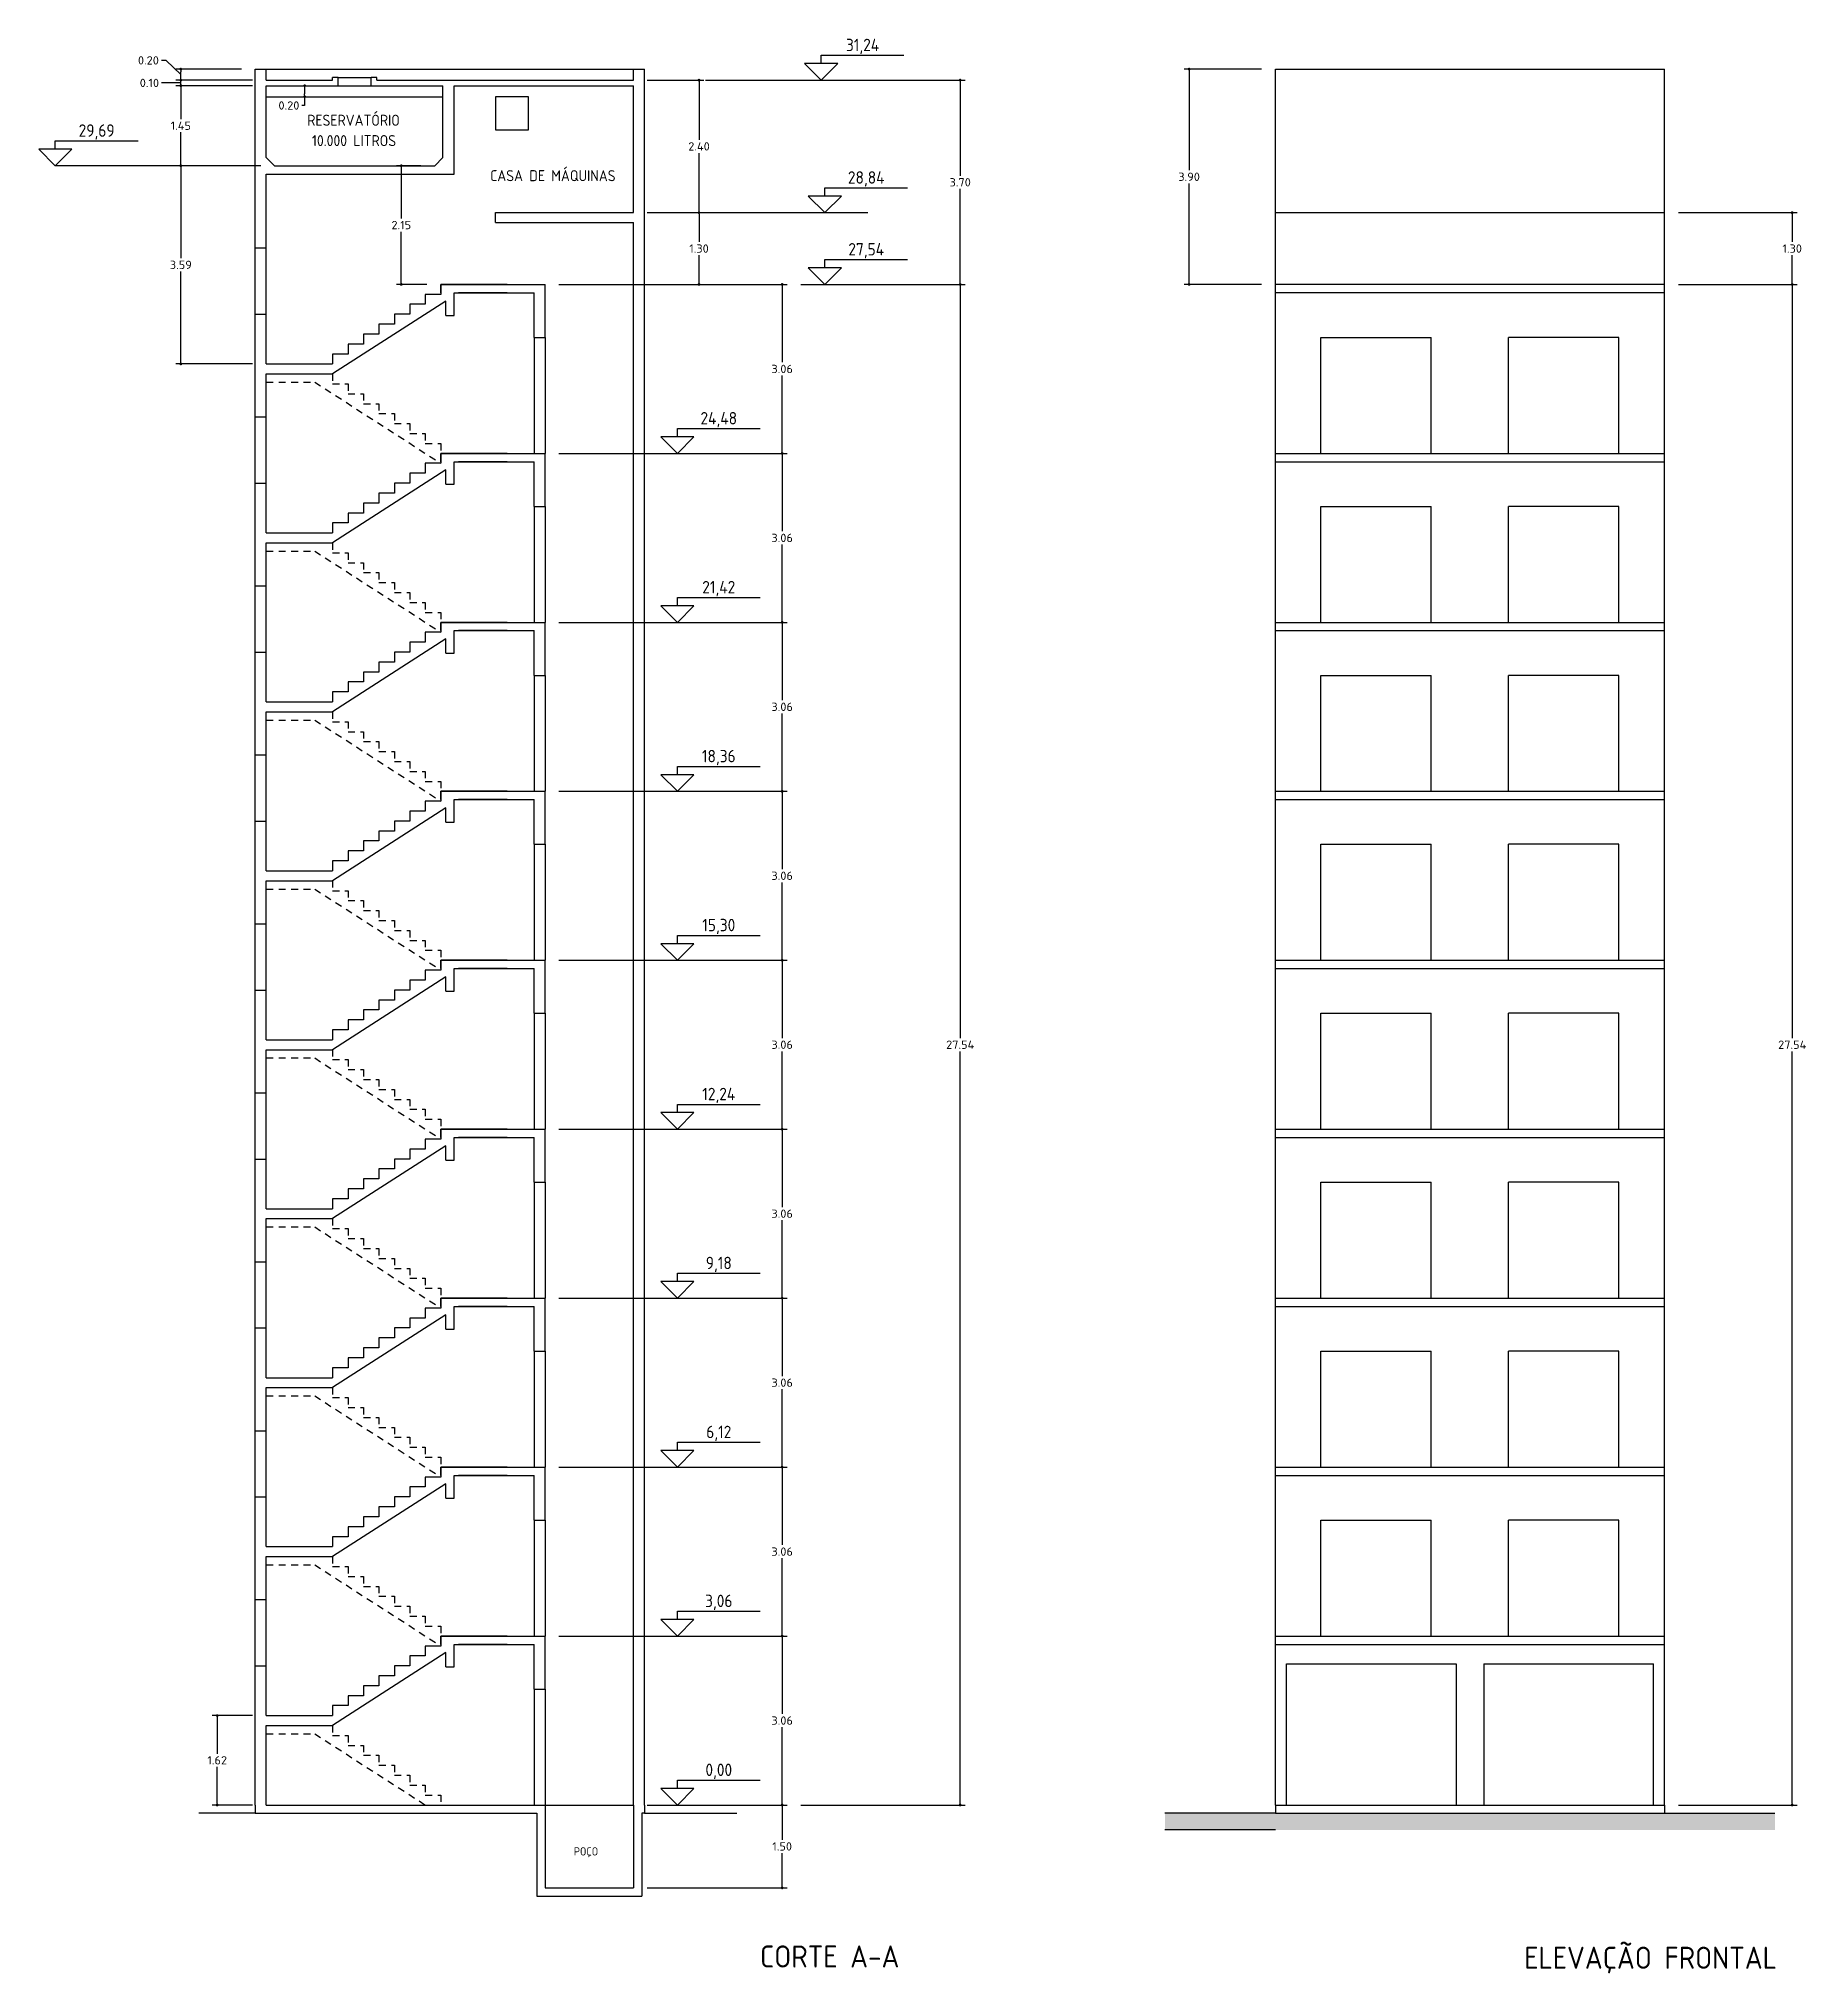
# Model space of a CAD drawing. Extents: x -45.1 to 25.3, y 0 to 51.8.
# Drawn here: x -45.05 to -13.03, y 16.81 to 51.84 of the extents above; entities that cross this region are included whole.
import ezdxf
from ezdxf.enums import TextEntityAlignment as Align

# ---------------------------------------------------------------- set-up
doc = ezdxf.new("R2010")
doc.units = 0
doc.header["$MEASUREMENT"] = 0
doc.linetypes.add('HIDDEN2', pattern=[0.1875, 0.125, -0.0625])
doc.layers.get('0').update_dxf_attribs({"linetype": 'CONTINUOUS'})
doc.layers.get('Defpoints').update_dxf_attribs({"linetype": 'CONTINUOUS'})
for name, color, linetype in [('BLOCOS', 1, 'CONTINUOUS'), ('COTA', 1, 'CONTINUOUS'), ('PAREDE', 4, 'CONTINUOUS'), ('PROJECAO', 1, 'HIDDEN2'), ('VISTA', 251, 'CONTINUOUS')]:
    doc.layers.add(name, color=color, linetype=linetype)
doc.styles.get("Standard").update_dxf_attribs({"font": 'isocp.shx', "width": 1.2})
doc.styles.add('TCTABELA-TXT', font='isocp.shx')
doc.dimstyles.new('eixos', dxfattribs={"dimscale": 0.5, "dimtxt": 0.3, "dimasz": 0.1, "dimexe": 0.18, "dimexo": 0.5, "dimgap": 0.09, "dimtad": 0, "dimtih": 1, "dimtoh": 1, "dimzin": 0, "dimdsep": 46, "dimtxsty": 'Standard', "dimblk": 'DOT', "dimcen": 0.09, "dimadec": 0, "dimazin": 0, "dimtfac": 1, "dimtofl": 0, "dimtmove": 0, "dimatfit": 3, "dimfxl": 1, "dimtolj": 1, "dimtzin": 0, "dimarcsym": 0})

msp = doc.modelspace()

# ---------------------------------------------------------------- texts
for s, p in [('RESERVATÓRIO', (-40.188, 50.267)), ('10.000 LITROS', (-40.102, 49.898)), ('CASA DE MÁQUINAS', (-36.874, 49.263))]:
    msp.add_text(s, height=0.2).set_placement(p)
at = {"style": 'TCTABELA-TXT'}
msp.add_text('POÇO', height=0.15, dxfattribs=at).set_placement((-35.358, 18.938))
at = {"color": 3}
for s, p in [('CORTE A-A', (-31.986, 16.91)), ('ELEVAÇÃO FRONTAL', (-18.142, 16.887))]:
    msp.add_text(s, height=0.4, dxfattribs=at).set_placement(p)

# ---------------------------------------------------------------- blocks, each defined once
blk = doc.blocks.new('_Dot')
at = {"color": 0, "linetype": 'ByBlock', "lineweight": -2}
blk.add_line((-0.5, 0), (-1, 0), dxfattribs=at)
at = {"color": 0, "linetype": 'ByBlock', "const_width": 0.5}
blk.add_lwpolyline([(-0.25, 0, 1), (0.25, 0, 1)], format="xyb", close=True, dxfattribs=at)
blk = doc.blocks.new('*D71')
at = {"layer": 'COTA', "color": 0, "lineweight": -2, "transparency": 16777216}
for p, q in [((-41.179, 21.473), (-41.909, 21.473)), ((-41.819, 21.423), (-41.819, 20.783)), ((-41.819, 19.903), (-41.819, 20.543)), ((-41.179, 19.853), (-41.909, 19.853))]:
    blk.add_line(p, q, dxfattribs=at)
at = {"layer": 'Defpoints', "color": 0, "transparency": 16777216}
for p in [(-40.929, 21.473), (-41.819, 19.853), (-40.929, 19.853)]:
    blk.add_point(p, dxfattribs=at)
at = {"layer": 'COTA', "color": 0, "lineweight": -2, "transparency": 16777216, "xscale": 0.05, "yscale": 0.05, "zscale": 0.05}
for p, rotation in [((-41.819, 21.473), 90), ((-41.819, 19.853), 270)]:
    blk.add_blockref('_Dot', p, dxfattribs=dict(at, rotation=rotation))
at = {"layer": 'COTA', "color": 0, "transparency": 16777216, "insert": (-41.819, 20.663), "char_height": 0.15, "attachment_point": 5}
blk.add_mtext('\\A1;1.62', dxfattribs=at)
blk = doc.blocks.new('*D73')
at = {"layer": 'COTA', "color": 0, "lineweight": -2, "transparency": 16777216}
for p, q in [((-35.629, 22.913), (-31.495, 22.913)), ((-31.585, 22.863), (-31.585, 21.503)), ((-31.585, 19.903), (-31.585, 21.263)), ((-34.029, 19.853), (-31.495, 19.853))]:
    blk.add_line(p, q, dxfattribs=at)
at = {"layer": 'Defpoints', "color": 0, "transparency": 16777216}
for p in [(-35.879, 22.913), (-31.585, 22.913), (-34.279, 19.853)]:
    blk.add_point(p, dxfattribs=at)
at = {"layer": 'COTA', "color": 0, "lineweight": -2, "transparency": 16777216, "xscale": 0.05, "yscale": 0.05, "zscale": 0.05}
for p, rotation in [((-31.585, 22.913), 90), ((-31.585, 19.853), 270)]:
    blk.add_blockref('_Dot', p, dxfattribs=dict(at, rotation=rotation))
at = {"layer": 'COTA', "color": 0, "transparency": 16777216, "insert": (-31.585, 21.383), "char_height": 0.15, "attachment_point": 5}
blk.add_mtext('\\A1;3.06', dxfattribs=at)
blk = doc.blocks.new('*D74')
at = {"layer": 'COTA', "color": 0, "lineweight": -2, "transparency": 16777216}
for p, q in [((-34.029, 19.853), (-31.495, 19.853)), ((-31.585, 19.803), (-31.585, 19.223)), ((-31.585, 18.403), (-31.585, 18.983)), ((-34.029, 18.353), (-31.495, 18.353))]:
    blk.add_line(p, q, dxfattribs=at)
at = {"layer": 'Defpoints', "color": 0, "transparency": 16777216}
for p in [(-34.279, 19.853), (-34.279, 18.353), (-31.585, 18.353)]:
    blk.add_point(p, dxfattribs=at)
at = {"layer": 'COTA', "color": 0, "lineweight": -2, "transparency": 16777216, "xscale": 0.05, "yscale": 0.05, "zscale": 0.05}
for p, rotation in [((-31.585, 19.853), 90), ((-31.585, 18.353), 270)]:
    blk.add_blockref('_Dot', p, dxfattribs=dict(at, rotation=rotation))
at = {"layer": 'COTA', "color": 0, "transparency": 16777216, "insert": (-31.585, 19.103), "char_height": 0.15, "attachment_point": 5}
blk.add_mtext('\\A1;1.50', dxfattribs=at)
blk = doc.blocks.new('*D75')
at = {"layer": 'COTA', "color": 0, "lineweight": -2, "transparency": 16777216}
for p, q in [((-35.629, 25.973), (-31.495, 25.973)), ((-31.585, 25.923), (-31.585, 24.563)), ((-31.585, 22.963), (-31.585, 24.323)), ((-35.629, 22.913), (-31.495, 22.913))]:
    blk.add_line(p, q, dxfattribs=at)
at = {"layer": 'Defpoints', "color": 0, "transparency": 16777216}
for p in [(-35.879, 25.973), (-31.585, 25.973), (-35.879, 22.913)]:
    blk.add_point(p, dxfattribs=at)
at = {"layer": 'COTA', "color": 0, "lineweight": -2, "transparency": 16777216, "xscale": 0.05, "yscale": 0.05, "zscale": 0.05}
for p, rotation in [((-31.585, 25.973), 90), ((-31.585, 22.913), 270)]:
    blk.add_blockref('_Dot', p, dxfattribs=dict(at, rotation=rotation))
at = {"layer": 'COTA', "color": 0, "transparency": 16777216, "insert": (-31.585, 24.443), "char_height": 0.15, "attachment_point": 5}
blk.add_mtext('\\A1;3.06', dxfattribs=at)
blk = doc.blocks.new('*D76')
at = {"layer": 'COTA', "color": 0, "lineweight": -2, "transparency": 16777216}
for p, q in [((-35.629, 29.033), (-31.495, 29.033)), ((-31.585, 28.983), (-31.585, 27.623)), ((-31.585, 26.023), (-31.585, 27.383)), ((-35.629, 25.973), (-31.495, 25.973))]:
    blk.add_line(p, q, dxfattribs=at)
at = {"layer": 'Defpoints', "color": 0, "transparency": 16777216}
for p in [(-35.879, 29.033), (-31.585, 29.033), (-35.879, 25.973)]:
    blk.add_point(p, dxfattribs=at)
at = {"layer": 'COTA', "color": 0, "lineweight": -2, "transparency": 16777216, "xscale": 0.05, "yscale": 0.05, "zscale": 0.05}
for p, rotation in [((-31.585, 29.033), 90), ((-31.585, 25.973), 270)]:
    blk.add_blockref('_Dot', p, dxfattribs=dict(at, rotation=rotation))
at = {"layer": 'COTA', "color": 0, "transparency": 16777216, "insert": (-31.585, 27.503), "char_height": 0.15, "attachment_point": 5}
blk.add_mtext('\\A1;3.06', dxfattribs=at)
blk = doc.blocks.new('*D77')
at = {"layer": 'COTA', "color": 0, "lineweight": -2, "transparency": 16777216}
for p, q in [((-35.629, 32.093), (-31.495, 32.093)), ((-31.585, 32.043), (-31.585, 30.683)), ((-31.585, 29.083), (-31.585, 30.443)), ((-35.629, 29.033), (-31.495, 29.033))]:
    blk.add_line(p, q, dxfattribs=at)
at = {"layer": 'Defpoints', "color": 0, "transparency": 16777216}
for p in [(-35.879, 32.093), (-31.585, 32.093), (-35.879, 29.033)]:
    blk.add_point(p, dxfattribs=at)
at = {"layer": 'COTA', "color": 0, "lineweight": -2, "transparency": 16777216, "xscale": 0.05, "yscale": 0.05, "zscale": 0.05}
for p, rotation in [((-31.585, 32.093), 90), ((-31.585, 29.033), 270)]:
    blk.add_blockref('_Dot', p, dxfattribs=dict(at, rotation=rotation))
at = {"layer": 'COTA', "color": 0, "transparency": 16777216, "insert": (-31.585, 30.563), "char_height": 0.15, "attachment_point": 5}
blk.add_mtext('\\A1;3.06', dxfattribs=at)
blk = doc.blocks.new('*D78')
at = {"layer": 'COTA', "color": 0, "lineweight": -2, "transparency": 16777216}
for p, q in [((-35.629, 35.153), (-31.495, 35.153)), ((-31.585, 35.103), (-31.585, 33.743)), ((-31.585, 32.143), (-31.585, 33.503)), ((-35.629, 32.093), (-31.495, 32.093))]:
    blk.add_line(p, q, dxfattribs=at)
at = {"layer": 'Defpoints', "color": 0, "transparency": 16777216}
for p in [(-35.879, 35.153), (-31.585, 35.153), (-35.879, 32.093)]:
    blk.add_point(p, dxfattribs=at)
at = {"layer": 'COTA', "color": 0, "lineweight": -2, "transparency": 16777216, "xscale": 0.05, "yscale": 0.05, "zscale": 0.05}
for p, rotation in [((-31.585, 35.153), 90), ((-31.585, 32.093), 270)]:
    blk.add_blockref('_Dot', p, dxfattribs=dict(at, rotation=rotation))
at = {"layer": 'COTA', "color": 0, "transparency": 16777216, "insert": (-31.585, 33.623), "char_height": 0.15, "attachment_point": 5}
blk.add_mtext('\\A1;3.06', dxfattribs=at)
blk = doc.blocks.new('*D79')
at = {"layer": 'COTA', "color": 0, "lineweight": -2, "transparency": 16777216}
for p, q in [((-35.629, 38.213), (-31.495, 38.213)), ((-31.585, 38.163), (-31.585, 36.803)), ((-31.585, 35.203), (-31.585, 36.563)), ((-35.629, 35.153), (-31.495, 35.153))]:
    blk.add_line(p, q, dxfattribs=at)
at = {"layer": 'Defpoints', "color": 0, "transparency": 16777216}
for p in [(-35.879, 38.213), (-31.585, 38.213), (-35.879, 35.153)]:
    blk.add_point(p, dxfattribs=at)
at = {"layer": 'COTA', "color": 0, "lineweight": -2, "transparency": 16777216, "xscale": 0.05, "yscale": 0.05, "zscale": 0.05}
for p, rotation in [((-31.585, 38.213), 90), ((-31.585, 35.153), 270)]:
    blk.add_blockref('_Dot', p, dxfattribs=dict(at, rotation=rotation))
at = {"layer": 'COTA', "color": 0, "transparency": 16777216, "insert": (-31.585, 36.683), "char_height": 0.15, "attachment_point": 5}
blk.add_mtext('\\A1;3.06', dxfattribs=at)
blk = doc.blocks.new('*D80')
at = {"layer": 'COTA', "color": 0, "lineweight": -2, "transparency": 16777216}
for p, q in [((-35.629, 41.273), (-31.495, 41.273)), ((-31.585, 41.223), (-31.585, 39.863)), ((-31.585, 38.263), (-31.585, 39.623)), ((-35.629, 38.213), (-31.495, 38.213))]:
    blk.add_line(p, q, dxfattribs=at)
at = {"layer": 'Defpoints', "color": 0, "transparency": 16777216}
for p in [(-35.879, 41.273), (-31.585, 41.273), (-35.879, 38.213)]:
    blk.add_point(p, dxfattribs=at)
at = {"layer": 'COTA', "color": 0, "lineweight": -2, "transparency": 16777216, "xscale": 0.05, "yscale": 0.05, "zscale": 0.05}
for p, rotation in [((-31.585, 41.273), 90), ((-31.585, 38.213), 270)]:
    blk.add_blockref('_Dot', p, dxfattribs=dict(at, rotation=rotation))
at = {"layer": 'COTA', "color": 0, "transparency": 16777216, "insert": (-31.585, 39.743), "char_height": 0.15, "attachment_point": 5}
blk.add_mtext('\\A1;3.06', dxfattribs=at)
blk = doc.blocks.new('*D81')
at = {"layer": 'COTA', "color": 0, "lineweight": -2, "transparency": 16777216}
for p, q in [((-35.629, 44.333), (-31.495, 44.333)), ((-31.585, 44.283), (-31.585, 42.923)), ((-31.585, 41.323), (-31.585, 42.683)), ((-35.629, 41.273), (-31.495, 41.273))]:
    blk.add_line(p, q, dxfattribs=at)
at = {"layer": 'Defpoints', "color": 0, "transparency": 16777216}
for p in [(-35.879, 44.333), (-31.585, 44.333), (-35.879, 41.273)]:
    blk.add_point(p, dxfattribs=at)
at = {"layer": 'COTA', "color": 0, "lineweight": -2, "transparency": 16777216, "xscale": 0.05, "yscale": 0.05, "zscale": 0.05}
for p, rotation in [((-31.585, 44.333), 90), ((-31.585, 41.273), 270)]:
    blk.add_blockref('_Dot', p, dxfattribs=dict(at, rotation=rotation))
at = {"layer": 'COTA', "color": 0, "transparency": 16777216, "insert": (-31.585, 42.803), "char_height": 0.15, "attachment_point": 5}
blk.add_mtext('\\A1;3.06', dxfattribs=at)
blk = doc.blocks.new('*D82')
at = {"layer": 'COTA', "color": 0, "lineweight": -2, "transparency": 16777216}
for p, q in [((-35.629, 47.393), (-31.495, 47.393)), ((-31.585, 47.343), (-31.585, 45.983)), ((-31.585, 44.383), (-31.585, 45.743)), ((-35.629, 44.333), (-31.495, 44.333))]:
    blk.add_line(p, q, dxfattribs=at)
at = {"layer": 'Defpoints', "color": 0, "transparency": 16777216}
for p in [(-35.879, 47.393), (-31.585, 47.393), (-35.879, 44.333)]:
    blk.add_point(p, dxfattribs=at)
at = {"layer": 'COTA', "color": 0, "lineweight": -2, "transparency": 16777216, "xscale": 0.05, "yscale": 0.05, "zscale": 0.05}
for p, rotation in [((-31.585, 47.393), 90), ((-31.585, 44.333), 270)]:
    blk.add_blockref('_Dot', p, dxfattribs=dict(at, rotation=rotation))
at = {"layer": 'COTA', "color": 0, "transparency": 16777216, "insert": (-31.585, 45.863), "char_height": 0.15, "attachment_point": 5}
blk.add_mtext('\\A1;3.06', dxfattribs=at)
blk = doc.blocks.new('*D83')
at = {"layer": 'COTA', "color": 0, "lineweight": -2, "transparency": 16777216}
for p, q in [((-34.029, 48.693), (-33.001, 48.693)), ((-33.091, 48.643), (-33.091, 48.163)), ((-33.091, 47.443), (-33.091, 47.923)), ((-35.629, 47.393), (-33.001, 47.393))]:
    blk.add_line(p, q, dxfattribs=at)
at = {"layer": 'Defpoints', "color": 0, "transparency": 16777216}
for p in [(-34.279, 48.693), (-33.091, 48.693), (-35.879, 47.393)]:
    blk.add_point(p, dxfattribs=at)
at = {"layer": 'COTA', "color": 0, "lineweight": -2, "transparency": 16777216, "xscale": 0.05, "yscale": 0.05, "zscale": 0.05}
for p, rotation in [((-33.091, 48.693), 90), ((-33.091, 47.393), 270)]:
    blk.add_blockref('_Dot', p, dxfattribs=dict(at, rotation=rotation))
at = {"layer": 'COTA', "color": 0, "transparency": 16777216, "insert": (-33.091, 48.043), "char_height": 0.15, "attachment_point": 5}
blk.add_mtext('\\A1;1.30', dxfattribs=at)
blk = doc.blocks.new('*D84')
at = {"layer": 'COTA', "color": 0, "lineweight": -2, "transparency": 16777216}
for p, q in [((-34.029, 51.093), (-33.001, 51.093)), ((-33.091, 51.043), (-33.091, 50.013)), ((-33.091, 48.743), (-33.091, 49.773)), ((-34.029, 48.693), (-33.001, 48.693))]:
    blk.add_line(p, q, dxfattribs=at)
at = {"layer": 'Defpoints', "color": 0, "transparency": 16777216}
for p in [(-34.279, 51.093), (-33.091, 51.093), (-34.279, 48.693)]:
    blk.add_point(p, dxfattribs=at)
at = {"layer": 'COTA', "color": 0, "lineweight": -2, "transparency": 16777216, "xscale": 0.05, "yscale": 0.05, "zscale": 0.05}
for p, rotation in [((-33.091, 51.093), 90), ((-33.091, 48.693), 270)]:
    blk.add_blockref('_Dot', p, dxfattribs=dict(at, rotation=rotation))
at = {"layer": 'COTA', "color": 0, "transparency": 16777216, "insert": (-33.091, 49.893), "char_height": 0.15, "attachment_point": 5}
blk.add_mtext('\\A1;2.40', dxfattribs=at)
blk = doc.blocks.new('*D85')
at = {"layer": 'COTA', "color": 0, "lineweight": -2, "transparency": 16777216}
for p, q in [((-32.976, 51.093), (-28.27, 51.093)), ((-28.36, 51.043), (-28.36, 49.363)), ((-28.36, 47.443), (-28.36, 49.123)), ((-31.245, 47.393), (-28.27, 47.393))]:
    blk.add_line(p, q, dxfattribs=at)
at = {"layer": 'Defpoints', "color": 0, "transparency": 16777216}
for p in [(-33.226, 51.093), (-28.36, 51.093), (-31.495, 47.393)]:
    blk.add_point(p, dxfattribs=at)
at = {"layer": 'COTA', "color": 0, "lineweight": -2, "transparency": 16777216, "xscale": 0.05, "yscale": 0.05, "zscale": 0.05}
for p, rotation in [((-28.36, 51.093), 90), ((-28.36, 47.393), 270)]:
    blk.add_blockref('_Dot', p, dxfattribs=dict(at, rotation=rotation))
at = {"layer": 'COTA', "color": 0, "transparency": 16777216, "insert": (-28.36, 49.243), "char_height": 0.15, "attachment_point": 5}
blk.add_mtext('\\A1;3.70', dxfattribs=at)
blk = doc.blocks.new('*D86')
at = {"layer": 'COTA', "color": 0, "lineweight": -2, "transparency": 16777216}
for p, q in [((-31.245, 47.393), (-28.27, 47.393)), ((-28.36, 47.343), (-28.36, 33.743)), ((-28.36, 19.903), (-28.36, 33.503)), ((-31.245, 19.853), (-28.27, 19.853))]:
    blk.add_line(p, q, dxfattribs=at)
at = {"layer": 'Defpoints', "color": 0, "transparency": 16777216}
for p in [(-31.495, 47.393), (-31.495, 19.853), (-28.36, 19.853)]:
    blk.add_point(p, dxfattribs=at)
at = {"layer": 'COTA', "color": 0, "lineweight": -2, "transparency": 16777216, "xscale": 0.05, "yscale": 0.05, "zscale": 0.05}
for p, rotation in [((-28.36, 47.393), 90), ((-28.36, 19.853), 270)]:
    blk.add_blockref('_Dot', p, dxfattribs=dict(at, rotation=rotation))
at = {"layer": 'COTA', "color": 0, "transparency": 16777216, "insert": (-28.36, 33.623), "char_height": 0.15, "attachment_point": 5}
blk.add_mtext('\\A1;27.54', dxfattribs=at)
blk = doc.blocks.new('*D87')
at = {"layer": 'COTA', "color": 0, "lineweight": -2, "transparency": 16777216}
for p, q in [((-41.029, 49.543), (-42.568, 49.543)), ((-42.478, 49.493), (-42.478, 47.868)), ((-42.478, 46.003), (-42.478, 47.628)), ((-41.179, 45.953), (-42.568, 45.953))]:
    blk.add_line(p, q, dxfattribs=at)
at = {"layer": 'Defpoints', "color": 0, "transparency": 16777216}
for p in [(-40.779, 49.543), (-42.478, 45.953), (-40.929, 45.953)]:
    blk.add_point(p, dxfattribs=at)
at = {"layer": 'COTA', "color": 0, "lineweight": -2, "transparency": 16777216, "xscale": 0.05, "yscale": 0.05, "zscale": 0.05}
for p, rotation in [((-42.478, 49.543), 90), ((-42.478, 45.953), 270)]:
    blk.add_blockref('_Dot', p, dxfattribs=dict(at, rotation=rotation))
at = {"layer": 'COTA', "color": 0, "transparency": 16777216, "insert": (-42.478, 47.748), "char_height": 0.15, "attachment_point": 5}
blk.add_mtext('\\A1;3.59', dxfattribs=at)
blk = doc.blocks.new('*D88')
at = {"layer": 'COTA', "color": 0, "lineweight": -2, "transparency": 16777216}
for p, q in [((-41.179, 50.993), (-42.568, 50.993)), ((-42.478, 50.943), (-42.478, 50.388)), ((-42.478, 49.593), (-42.478, 50.148)), ((-41.029, 49.543), (-42.568, 49.543))]:
    blk.add_line(p, q, dxfattribs=at)
at = {"layer": 'Defpoints', "color": 0, "transparency": 16777216}
for p in [(-42.478, 50.993), (-40.929, 50.993), (-40.779, 49.543)]:
    blk.add_point(p, dxfattribs=at)
at = {"layer": 'COTA', "color": 0, "lineweight": -2, "transparency": 16777216, "xscale": 0.05, "yscale": 0.05, "zscale": 0.05}
for p, rotation in [((-42.478, 50.993), 90), ((-42.478, 49.543), 270)]:
    blk.add_blockref('_Dot', p, dxfattribs=dict(at, rotation=rotation))
at = {"layer": 'COTA', "color": 0, "transparency": 16777216, "insert": (-42.478, 50.268), "char_height": 0.15, "attachment_point": 5}
blk.add_mtext('\\A1;1.45', dxfattribs=at)
blk = doc.blocks.new('*D89')
at = {"layer": 'COTA', "color": 0, "lineweight": -2, "transparency": 16777216}
for p, q in [((-42.478, 51.143), (-42.478, 51.193)), ((-42.741, 51.043), (-42.831, 51.043)), ((-42.478, 51.043), (-42.741, 51.043)), ((-41.179, 51.093), (-42.568, 51.093)), ((-41.179, 50.993), (-42.568, 50.993)), ((-42.478, 50.993), (-42.478, 51.093)), ((-42.478, 50.943), (-42.478, 50.893))]:
    blk.add_line(p, q, dxfattribs=at)
at = {"layer": 'Defpoints', "color": 0, "transparency": 16777216}
for p in [(-42.478, 51.093), (-40.929, 51.093), (-40.929, 50.993)]:
    blk.add_point(p, dxfattribs=at)
at = {"layer": 'COTA', "color": 0, "lineweight": -2, "transparency": 16777216, "xscale": 0.05, "yscale": 0.05, "zscale": 0.05}
for p, rotation in [((-42.478, 51.093), 270), ((-42.478, 50.993), 90)]:
    blk.add_blockref('_Dot', p, dxfattribs=dict(at, rotation=rotation))
at = {"layer": 'COTA', "color": 0, "transparency": 16777216, "insert": (-43.047, 51.043), "char_height": 0.15, "attachment_point": 5}
blk.add_mtext('\\A1;0.10', dxfattribs=at)
blk = doc.blocks.new('*D90')
at = {"layer": 'COTA', "color": 0, "lineweight": -2, "transparency": 16777216}
for p, q in [((-42.741, 51.451), (-42.831, 51.451)), ((-42.478, 51.193), (-42.741, 51.451)), ((-41.379, 51.293), (-42.568, 51.293)), ((-42.478, 51.143), (-42.478, 51.243)), ((-41.179, 51.093), (-42.568, 51.093))]:
    blk.add_line(p, q, dxfattribs=at)
at = {"layer": 'Defpoints', "color": 0, "transparency": 16777216}
for p in [(-42.478, 51.293), (-41.129, 51.293), (-40.929, 51.093)]:
    blk.add_point(p, dxfattribs=at)
at = {"layer": 'COTA', "color": 0, "lineweight": -2, "transparency": 16777216, "xscale": 0.05, "yscale": 0.05, "zscale": 0.05}
for p, rotation in [((-42.478, 51.293), 90), ((-42.478, 51.093), 270)]:
    blk.add_blockref('_Dot', p, dxfattribs=dict(at, rotation=rotation))
at = {"layer": 'COTA', "color": 0, "transparency": 16777216, "insert": (-43.065, 51.451), "char_height": 0.15, "attachment_point": 5}
blk.add_mtext('\\A1;0.20', dxfattribs=at)
blk = doc.blocks.new('*D91')
at = {"layer": 'COTA', "color": 0, "lineweight": -2, "transparency": 16777216}
for p, q in [((-40.679, 50.993), (-40.145, 50.993)), ((-40.235, 50.943), (-40.235, 50.843)), ((-40.679, 50.793), (-40.145, 50.793)), ((-40.235, 50.634), (-40.285, 50.634)), ((-40.235, 50.793), (-40.235, 50.634))]:
    blk.add_line(p, q, dxfattribs=at)
at = {"layer": 'Defpoints', "color": 0, "transparency": 16777216}
for p in [(-40.929, 50.993), (-40.235, 50.993), (-40.929, 50.793)]:
    blk.add_point(p, dxfattribs=at)
at = {"layer": 'COTA', "color": 0, "lineweight": -2, "transparency": 16777216, "xscale": 0.05, "yscale": 0.05, "zscale": 0.05}
for p, rotation in [((-40.235, 50.993), 90), ((-40.235, 50.793), 270)]:
    blk.add_blockref('_Dot', p, dxfattribs=dict(at, rotation=rotation))
at = {"layer": 'COTA', "color": 0, "transparency": 16777216, "insert": (-40.52, 50.634), "char_height": 0.15, "attachment_point": 5}
blk.add_mtext('\\A1;0.20', dxfattribs=at)
blk = doc.blocks.new('*D92')
at = {"layer": 'COTA', "color": 0, "lineweight": -2, "transparency": 16777216}
for p, q in [((-38.129, 49.543), (-38.574, 49.543)), ((-38.484, 49.493), (-38.484, 48.588)), ((-38.484, 47.443), (-38.484, 48.348)), ((-38.019, 47.393), (-38.574, 47.393))]:
    blk.add_line(p, q, dxfattribs=at)
at = {"layer": 'Defpoints', "color": 0, "transparency": 16777216}
for p in [(-37.879, 49.543), (-38.484, 47.393), (-37.769, 47.393)]:
    blk.add_point(p, dxfattribs=at)
at = {"layer": 'COTA', "color": 0, "lineweight": -2, "transparency": 16777216, "xscale": 0.05, "yscale": 0.05, "zscale": 0.05}
for p, rotation in [((-38.484, 49.543), 90), ((-38.484, 47.393), 270)]:
    blk.add_blockref('_Dot', p, dxfattribs=dict(at, rotation=rotation))
at = {"layer": 'COTA', "color": 0, "transparency": 16777216, "insert": (-38.484, 48.468), "char_height": 0.15, "attachment_point": 5}
blk.add_mtext('\\A1;2.15', dxfattribs=at)
blk = doc.blocks.new('SE01')
for p, q in [((0, 0.2), (0, 0.3)), ((0, 0.3), (1, 0.3))]:
    blk.add_line(p, q)
blk.add_lwpolyline([(0, 0), (0.2, 0.2), (-0.2, 0.2)], close=True)
blk.add_attdef('100', text='', height=0.15).set_placement((0.5, 0.35), align=Align.CENTER)
blk = doc.blocks.new('*D94')
at = {"layer": 'COTA', "color": 0, "lineweight": -2, "transparency": 16777216}
for p, q in [((-15.351, 47.393), (-13.198, 47.393)), ((-13.288, 47.343), (-13.288, 33.743)), ((-13.288, 19.903), (-13.288, 33.503)), ((-15.351, 19.853), (-13.198, 19.853))]:
    blk.add_line(p, q, dxfattribs=at)
at = {"layer": 'Defpoints', "color": 0, "transparency": 16777216}
for p in [(-15.601, 47.393), (-13.288, 47.393), (-15.601, 19.853)]:
    blk.add_point(p, dxfattribs=at)
at = {"layer": 'COTA', "color": 0, "lineweight": -2, "transparency": 16777216, "xscale": 0.05, "yscale": 0.05, "zscale": 0.05}
for p, rotation in [((-13.288, 47.393), 90), ((-13.288, 19.853), 270)]:
    blk.add_blockref('_Dot', p, dxfattribs=dict(at, rotation=rotation))
at = {"layer": 'COTA', "color": 0, "transparency": 16777216, "insert": (-13.288, 33.623), "char_height": 0.15, "attachment_point": 5}
blk.add_mtext('\\A1;27.54', dxfattribs=at)
blk = doc.blocks.new('*D95')
at = {"layer": 'COTA', "color": 0, "lineweight": -2, "transparency": 16777216}
for p, q in [((-15.351, 48.693), (-13.198, 48.693)), ((-13.288, 48.643), (-13.288, 48.163)), ((-13.288, 47.443), (-13.288, 47.923)), ((-15.351, 47.393), (-13.198, 47.393))]:
    blk.add_line(p, q, dxfattribs=at)
at = {"layer": 'Defpoints', "color": 0, "transparency": 16777216}
for p in [(-15.601, 48.693), (-13.288, 48.693), (-15.601, 47.393)]:
    blk.add_point(p, dxfattribs=at)
at = {"layer": 'COTA', "color": 0, "lineweight": -2, "transparency": 16777216, "xscale": 0.05, "yscale": 0.05, "zscale": 0.05}
for p, rotation in [((-13.288, 48.693), 90), ((-13.288, 47.393), 270)]:
    blk.add_blockref('_Dot', p, dxfattribs=dict(at, rotation=rotation))
at = {"layer": 'COTA', "color": 0, "transparency": 16777216, "insert": (-13.288, 48.043), "char_height": 0.15, "attachment_point": 5}
blk.add_mtext('\\A1;1.30', dxfattribs=at)
blk = doc.blocks.new('*D96')
at = {"layer": 'COTA', "color": 0, "lineweight": -2, "transparency": 16777216}
for p, q in [((-22.901, 51.293), (-24.303, 51.293)), ((-24.213, 51.243), (-24.213, 49.463)), ((-24.213, 47.443), (-24.213, 49.223)), ((-22.901, 47.393), (-24.303, 47.393))]:
    blk.add_line(p, q, dxfattribs=at)
at = {"layer": 'Defpoints', "color": 0, "transparency": 16777216}
for p in [(-22.651, 51.293), (-24.213, 47.393), (-22.651, 47.393)]:
    blk.add_point(p, dxfattribs=at)
at = {"layer": 'COTA', "color": 0, "lineweight": -2, "transparency": 16777216, "xscale": 0.05, "yscale": 0.05, "zscale": 0.05}
for p, rotation in [((-24.213, 51.293), 90), ((-24.213, 47.393), 270)]:
    blk.add_blockref('_Dot', p, dxfattribs=dict(at, rotation=rotation))
at = {"layer": 'COTA', "color": 0, "transparency": 16777216, "insert": (-24.213, 49.343), "char_height": 0.15, "attachment_point": 5}
blk.add_mtext('\\A1;3.90', dxfattribs=at)

# ---------------------------------------------------------------- dimensions: what is measured, and where the dimension line sits
at = {"layer": 'COTA'}
dim = msp.add_linear_dim(base=(-42.478, 51.293), p1=(-40.929, 51.093), p2=(-41.129, 51.293), angle=90, dimstyle='eixos', override={"dimtmove": 1}, dxfattribs=at)
dim.commit()
dim.dimension.update_dxf_attribs({"geometry": '*D90', "text_midpoint": (-42.876, 51.451), "dimtype": 160})
for base, p1, p2, picture, middle in [((-42.478, 51.093), (-40.929, 50.993), (-40.929, 51.093), '*D89', (-42.876, 51.043)), ((-42.478, 50.993), (-40.779, 49.543), (-40.929, 50.993), '*D88', (-42.478, 50.268)), ((-33.091, 51.093), (-34.279, 48.693), (-34.279, 51.093), '*D84', (-33.091, 49.893)), ((-33.091, 48.693), (-35.879, 47.393), (-34.279, 48.693), '*D83', (-33.091, 48.043)), ((-13.288, 48.693), (-15.601, 47.393), (-15.601, 48.693), '*D95', (-13.288, 48.043)), ((-31.585, 47.393), (-35.879, 44.333), (-35.879, 47.393), '*D82', (-31.585, 45.863)), ((-31.585, 44.333), (-35.879, 41.273), (-35.879, 44.333), '*D81', (-31.585, 42.803)), ((-31.585, 41.273), (-35.879, 38.213), (-35.879, 41.273), '*D80', (-31.585, 39.743)), ((-31.585, 38.213), (-35.879, 35.153), (-35.879, 38.213), '*D79', (-31.585, 36.683)), ((-31.585, 35.153), (-35.879, 32.093), (-35.879, 35.153), '*D78', (-31.585, 33.623)), ((-31.585, 32.093), (-35.879, 29.033), (-35.879, 32.093), '*D77', (-31.585, 30.563)), ((-31.585, 29.033), (-35.879, 25.973), (-35.879, 29.033), '*D76', (-31.585, 27.503)), ((-31.585, 25.973), (-35.879, 22.913), (-35.879, 25.973), '*D75', (-31.585, 24.443)), ((-31.585, 18.353), (-34.279, 19.853), (-34.279, 18.353), '*D74', (-31.585, 19.103))]:
    dim = msp.add_linear_dim(base=base, p1=p1, p2=p2, angle=90, dimstyle='eixos', override={"dimtmove": 1}, dxfattribs=at)
    dim.commit()
    dim.dimension.update_dxf_attribs({"geometry": picture, "text_midpoint": middle})
for base, p1, p2, picture, middle in [((-24.213, 47.393), (-22.651, 51.293), (-22.651, 47.393), '*D96', (-24.213, 49.343)), ((-28.36, 51.093), (-31.495, 47.393), (-33.226, 51.093), '*D85', (-28.36, 49.243)), ((-42.478, 45.953), (-40.779, 49.543), (-40.929, 45.953), '*D87', (-42.478, 47.748)), ((-38.484, 47.393), (-37.879, 49.543), (-37.769, 47.393), '*D92', (-38.484, 48.468)), ((-28.36, 19.853), (-31.495, 47.393), (-31.495, 19.853), '*D86', (-28.36, 33.623)), ((-13.288, 47.393), (-15.601, 19.853), (-15.601, 47.393), '*D94', (-13.288, 33.623)), ((-31.585, 22.913), (-34.279, 19.853), (-35.879, 22.913), '*D73', (-31.585, 21.383)), ((-41.819, 19.853), (-40.929, 21.473), (-40.929, 19.853), '*D71', (-41.819, 20.663))]:
    dim = msp.add_linear_dim(base=base, p1=p1, p2=p2, angle=90, dimstyle='eixos', dxfattribs=at)
    dim.commit()
    dim.dimension.update_dxf_attribs({"geometry": picture, "text_midpoint": middle})
dim = msp.add_linear_dim(base=(-40.235, 50.993), p1=(-40.929, 50.793), p2=(-40.929, 50.993), angle=90, dimstyle='eixos', dxfattribs=at)
dim.commit()
dim.dimension.update_dxf_attribs({"geometry": '*D91', "text_midpoint": (-40.52, 50.634), "dimtype": 160})

# ---------------------------------------------------------------- linework, layer by layer
for p, q in [((-22.651, 19.853), (-22.651, 48.693)), ((-22.651, 48.693), (-15.601, 48.693)), ((-15.601, 19.853), (-15.601, 48.693)), ((-15.601, 47.393), (-22.651, 47.393)), ((-15.601, 47.243), (-22.651, 47.243)), ((-21.826, 46.433), (-19.826, 46.433)), ((-21.826, 44.333), (-21.826, 46.433)), ((-19.826, 44.333), (-19.826, 46.433)), ((-16.426, 46.433), (-18.426, 46.433)), ((-18.426, 44.333), (-18.426, 46.433)), ((-16.426, 44.333), (-16.426, 46.433)), ((-22.651, 44.333), (-15.601, 44.333)), ((-22.651, 44.183), (-15.601, 44.183)), ((-21.826, 43.373), (-19.826, 43.373)), ((-21.826, 41.273), (-21.826, 43.373)), ((-19.826, 41.273), (-19.826, 43.373)), ((-16.426, 43.373), (-18.426, 43.373)), ((-18.426, 41.273), (-18.426, 43.373)), ((-16.426, 41.273), (-16.426, 43.373)), ((-22.651, 41.273), (-15.601, 41.273)), ((-22.651, 41.123), (-15.601, 41.123)), ((-21.826, 40.313), (-19.826, 40.313)), ((-21.826, 38.213), (-21.826, 40.313)), ((-19.826, 38.213), (-19.826, 40.313)), ((-16.426, 40.313), (-18.426, 40.313)), ((-18.426, 38.213), (-18.426, 40.313)), ((-16.426, 38.213), (-16.426, 40.313)), ((-22.651, 38.213), (-15.601, 38.213)), ((-22.651, 38.063), (-15.601, 38.063)), ((-21.826, 37.253), (-19.826, 37.253)), ((-21.826, 35.153), (-21.826, 37.253)), ((-19.826, 35.153), (-19.826, 37.253)), ((-16.426, 37.253), (-18.426, 37.253)), ((-18.426, 35.153), (-18.426, 37.253)), ((-16.426, 35.153), (-16.426, 37.253)), ((-22.651, 35.153), (-15.601, 35.153)), ((-22.651, 35.003), (-15.601, 35.003)), ((-21.826, 34.193), (-19.826, 34.193)), ((-21.826, 32.093), (-21.826, 34.193)), ((-19.826, 32.093), (-19.826, 34.193)), ((-16.426, 34.193), (-18.426, 34.193)), ((-18.426, 32.093), (-18.426, 34.193)), ((-16.426, 32.093), (-16.426, 34.193)), ((-22.651, 32.093), (-15.601, 32.093)), ((-22.651, 31.943), (-15.601, 31.943)), ((-21.826, 31.133), (-19.826, 31.133)), ((-21.826, 29.033), (-21.826, 31.133)), ((-19.826, 29.033), (-19.826, 31.133)), ((-16.426, 31.133), (-18.426, 31.133)), ((-18.426, 29.033), (-18.426, 31.133)), ((-16.426, 29.033), (-16.426, 31.133)), ((-22.651, 29.033), (-15.601, 29.033)), ((-22.651, 28.883), (-15.601, 28.883)), ((-21.826, 28.073), (-19.826, 28.073)), ((-21.826, 25.973), (-21.826, 28.073)), ((-19.826, 25.973), (-19.826, 28.073)), ((-16.426, 28.073), (-18.426, 28.073)), ((-18.426, 25.973), (-18.426, 28.073)), ((-16.426, 25.973), (-16.426, 28.073)), ((-22.651, 25.973), (-15.601, 25.973)), ((-22.651, 25.823), (-15.601, 25.823)), ((-21.826, 22.913), (-21.826, 25.013)), ((-21.826, 25.013), (-19.826, 25.013)), ((-19.826, 22.913), (-19.826, 25.013)), ((-16.426, 25.013), (-18.426, 25.013)), ((-18.426, 22.913), (-18.426, 25.013)), ((-16.426, 22.913), (-16.426, 25.013)), ((-22.651, 22.913), (-15.601, 22.913)), ((-22.651, 22.763), (-15.601, 22.763)), ((-22.451, 19.853), (-22.451, 22.413)), ((-22.451, 22.413), (-19.376, 22.413)), ((-19.376, 22.413), (-19.376, 19.853)), ((-18.876, 22.413), (-18.876, 19.853)), ((-18.876, 22.413), (-15.801, 22.413)), ((-15.801, 19.853), (-15.801, 22.413)), ((-22.651, 19.853), (-15.601, 19.853)), ((-22.651, 19.853), (-22.651, 19.703)), ((-15.601, 19.853), (-15.601, 19.703))]:
    msp.add_line(p, q)
msp.add_lwpolyline([(-36.779, 50.193), (-36.179, 50.193), (-36.179, 50.793), (-36.779, 50.793)], close=True)
at = {"layer": 'BLOCOS'}
msp.add_line((-40.929, 50.793), (-37.729, 50.793), dxfattribs=at)
at = {"layer": 'COTA'}
for p, q in [((-42.568, 49.543), (-44.753, 49.543)), ((-33.001, 48.693), (-30.032, 48.693))]:
    msp.add_line(p, q, dxfattribs=at)
at = {"layer": 'PAREDE'}
for p, q in [((-41.129, 48.053), (-41.129, 51.293)), ((-41.129, 51.293), (-40.929, 51.293)), ((-40.929, 51.093), (-40.929, 51.293)), ((-34.279, 51.093), (-34.279, 51.293)), ((-34.279, 51.293), (-34.079, 51.293)), ((-34.079, 47.393), (-34.079, 51.293)), ((-40.929, 51.093), (-39.729, 51.093)), ((-40.929, 49.693), (-40.929, 50.993)), ((-40.929, 50.993), (-39.629, 50.993)), ((-39.729, 51.093), (-39.729, 51.143)), ((-39.629, 51.143), (-39.729, 51.143)), ((-39.629, 50.993), (-39.629, 51.143)), ((-39.029, 50.993), (-39.029, 51.143)), ((-38.929, 51.143), (-39.029, 51.143)), ((-39.029, 50.993), (-37.729, 50.993)), ((-38.929, 51.093), (-38.929, 51.143)), ((-38.929, 51.093), (-34.279, 51.093)), ((-37.729, 49.693), (-37.729, 50.993)), ((-37.529, 49.393), (-37.529, 50.993)), ((-37.529, 50.993), (-34.279, 50.993)), ((-37.529, 50.993), (-34.279, 50.993)), ((-34.279, 48.693), (-34.279, 50.993)), ((-40.779, 49.543), (-40.929, 49.693)), ((-40.779, 49.543), (-37.879, 49.543)), ((-37.879, 49.543), (-37.729, 49.693)), ((-40.929, 49.393), (-37.529, 49.393)), ((-40.929, 48.053), (-40.929, 49.393)), ((-36.779, 48.513), (-36.779, 48.693)), ((-36.779, 48.693), (-34.279, 48.693)), ((-36.779, 48.513), (-34.279, 48.513)), ((-34.279, 47.393), (-34.279, 48.513)), ((-41.129, 48.053), (-40.929, 48.053)), ((-37.769, 47.393), (-35.879, 47.393)), ((-37.769, 47.243), (-37.769, 47.393)), ((-36.569, 47.393), (-37.769, 47.393)), ((-37.769, 47.393), (-37.769, 47.213)), ((-35.879, 46.433), (-35.879, 47.393)), ((-34.279, 44.333), (-34.279, 47.393)), ((-34.079, 44.333), (-34.079, 47.393)), ((-37.679, 47.093), (-39.732, 45.773)), ((-38.049, 47.033), (-38.329, 47.033)), ((-38.329, 47.033), (-38.329, 46.853)), ((-37.769, 47.213), (-38.049, 47.213)), ((-38.049, 47.213), (-38.049, 47.033)), ((-37.679, 46.833), (-37.679, 47.093)), ((-37.529, 47.243), (-36.079, 47.243)), ((-37.529, 46.833), (-37.529, 47.243)), ((-36.569, 47.243), (-37.445, 47.243)), ((-36.079, 46.433), (-36.079, 47.243)), ((-41.129, 46.853), (-40.929, 46.853)), ((-41.129, 44.993), (-41.129, 46.853)), ((-40.929, 45.953), (-40.929, 46.853)), ((-38.609, 46.673), (-38.889, 46.673)), ((-38.889, 46.673), (-38.889, 46.493)), ((-38.329, 46.853), (-38.609, 46.853)), ((-38.609, 46.853), (-38.609, 46.673)), ((-37.679, 46.833), (-37.529, 46.833)), ((-39.169, 46.313), (-39.449, 46.313)), ((-39.449, 46.313), (-39.449, 46.133)), ((-38.889, 46.493), (-39.169, 46.493)), ((-39.169, 46.493), (-39.169, 46.313)), ((-36.079, 46.433), (-35.879, 46.433)), ((-40.929, 45.953), (-39.729, 45.953)), ((-39.449, 46.133), (-39.729, 46.133)), ((-39.729, 46.133), (-39.729, 45.953)), ((-40.929, 45.773), (-39.729, 45.773)), ((-40.929, 44.993), (-40.929, 45.773)), ((-41.129, 44.993), (-40.929, 44.993)), ((-37.769, 44.153), (-38.049, 44.153)), ((-38.049, 44.153), (-38.049, 43.973)), ((-37.769, 44.333), (-35.879, 44.333)), ((-37.769, 44.183), (-37.769, 44.333)), ((-36.569, 44.333), (-37.769, 44.333)), ((-37.769, 44.333), (-37.769, 44.153)), ((-37.529, 44.183), (-36.079, 44.183)), ((-37.529, 43.773), (-37.529, 44.183)), ((-36.569, 44.183), (-37.445, 44.183)), ((-36.079, 43.373), (-36.079, 44.183)), ((-35.879, 43.373), (-35.879, 44.333)), ((-34.279, 41.273), (-34.279, 44.333)), ((-34.079, 41.273), (-34.079, 44.333)), ((-37.679, 44.033), (-39.732, 42.713)), ((-38.049, 43.973), (-38.329, 43.973)), ((-38.329, 43.973), (-38.329, 43.793)), ((-37.679, 43.773), (-37.679, 44.033)), ((-41.129, 43.793), (-40.929, 43.793)), ((-41.129, 41.933), (-41.129, 43.793)), ((-40.929, 42.893), (-40.929, 43.793)), ((-38.609, 43.613), (-38.889, 43.613)), ((-38.889, 43.613), (-38.889, 43.433)), ((-38.329, 43.793), (-38.609, 43.793)), ((-38.609, 43.793), (-38.609, 43.613)), ((-37.679, 43.773), (-37.529, 43.773)), ((-39.169, 43.253), (-39.449, 43.253)), ((-39.449, 43.253), (-39.449, 43.073)), ((-38.889, 43.433), (-39.169, 43.433)), ((-39.169, 43.433), (-39.169, 43.253)), ((-36.079, 43.373), (-35.879, 43.373)), ((-40.929, 42.893), (-39.729, 42.893)), ((-39.449, 43.073), (-39.729, 43.073)), ((-39.729, 43.073), (-39.729, 42.893)), ((-40.929, 42.713), (-39.729, 42.713)), ((-40.929, 41.933), (-40.929, 42.713)), ((-41.129, 41.933), (-40.929, 41.933)), ((-37.769, 41.093), (-38.049, 41.093)), ((-38.049, 41.093), (-38.049, 40.913)), ((-37.769, 41.273), (-35.879, 41.273)), ((-37.769, 41.123), (-37.769, 41.273)), ((-36.569, 41.273), (-37.769, 41.273)), ((-37.769, 41.273), (-37.769, 41.093)), ((-37.529, 41.123), (-36.079, 41.123)), ((-37.529, 40.713), (-37.529, 41.123)), ((-36.569, 41.123), (-37.445, 41.123)), ((-36.079, 40.313), (-36.079, 41.123)), ((-35.879, 40.313), (-35.879, 41.273)), ((-34.279, 38.213), (-34.279, 41.273)), ((-34.079, 38.213), (-34.079, 41.273)), ((-41.129, 40.733), (-40.929, 40.733)), ((-41.129, 38.873), (-41.129, 40.733)), ((-40.929, 39.833), (-40.929, 40.733)), ((-37.679, 40.973), (-39.732, 39.653)), ((-38.329, 40.733), (-38.609, 40.733)), ((-38.609, 40.733), (-38.609, 40.553)), ((-38.049, 40.913), (-38.329, 40.913)), ((-38.329, 40.913), (-38.329, 40.733)), ((-37.679, 40.713), (-37.679, 40.973)), ((-37.679, 40.713), (-37.529, 40.713)), ((-38.889, 40.373), (-39.169, 40.373)), ((-39.169, 40.373), (-39.169, 40.193)), ((-38.609, 40.553), (-38.889, 40.553)), ((-38.889, 40.553), (-38.889, 40.373)), ((-36.079, 40.313), (-35.879, 40.313)), ((-39.449, 40.013), (-39.729, 40.013)), ((-39.729, 40.013), (-39.729, 39.833)), ((-39.169, 40.193), (-39.449, 40.193)), ((-39.449, 40.193), (-39.449, 40.013)), ((-40.929, 39.833), (-39.729, 39.833)), ((-40.929, 39.653), (-39.729, 39.653)), ((-40.929, 38.873), (-40.929, 39.653)), ((-41.129, 38.873), (-40.929, 38.873)), ((-37.769, 38.213), (-35.879, 38.213)), ((-37.769, 38.063), (-37.769, 38.213)), ((-36.569, 38.213), (-37.769, 38.213)), ((-37.769, 38.213), (-37.769, 38.033)), ((-35.879, 37.253), (-35.879, 38.213)), ((-34.279, 35.153), (-34.279, 38.213)), ((-34.079, 35.153), (-34.079, 38.213)), ((-37.679, 37.913), (-39.732, 36.593)), ((-38.049, 37.853), (-38.329, 37.853)), ((-38.329, 37.853), (-38.329, 37.673)), ((-37.769, 38.033), (-38.049, 38.033)), ((-38.049, 38.033), (-38.049, 37.853)), ((-37.679, 37.653), (-37.679, 37.913)), ((-37.529, 38.063), (-36.079, 38.063)), ((-37.529, 37.653), (-37.529, 38.063)), ((-36.569, 38.063), (-37.445, 38.063)), ((-36.079, 37.253), (-36.079, 38.063)), ((-41.129, 37.673), (-40.929, 37.673)), ((-41.129, 35.813), (-41.129, 37.673)), ((-40.929, 36.773), (-40.929, 37.673)), ((-38.609, 37.493), (-38.889, 37.493)), ((-38.889, 37.493), (-38.889, 37.313)), ((-38.329, 37.673), (-38.609, 37.673)), ((-38.609, 37.673), (-38.609, 37.493)), ((-37.679, 37.653), (-37.529, 37.653)), ((-38.889, 37.313), (-39.169, 37.313)), ((-39.169, 37.313), (-39.169, 37.133)), ((-36.079, 37.253), (-35.879, 37.253)), ((-39.449, 36.953), (-39.729, 36.953)), ((-39.729, 36.953), (-39.729, 36.773)), ((-39.169, 37.133), (-39.449, 37.133)), ((-39.449, 37.133), (-39.449, 36.953)), ((-40.929, 36.773), (-39.729, 36.773)), ((-40.929, 36.593), (-39.729, 36.593)), ((-40.929, 35.813), (-40.929, 36.593)), ((-41.129, 35.813), (-40.929, 35.813)), ((-37.769, 35.153), (-35.879, 35.153)), ((-37.769, 35.003), (-37.769, 35.153)), ((-36.569, 35.153), (-37.769, 35.153)), ((-37.769, 35.153), (-37.769, 34.973)), ((-35.879, 34.193), (-35.879, 35.153)), ((-34.279, 32.093), (-34.279, 35.153)), ((-34.079, 32.093), (-34.079, 35.153)), ((-37.679, 34.853), (-39.732, 33.533)), ((-38.049, 34.793), (-38.329, 34.793)), ((-38.329, 34.793), (-38.329, 34.613)), ((-37.769, 34.973), (-38.049, 34.973)), ((-38.049, 34.973), (-38.049, 34.793)), ((-37.679, 34.593), (-37.679, 34.853)), ((-37.529, 35.003), (-36.079, 35.003)), ((-37.529, 34.593), (-37.529, 35.003)), ((-36.569, 35.003), (-37.445, 35.003)), ((-36.079, 34.193), (-36.079, 35.003)), ((-41.129, 34.613), (-40.929, 34.613)), ((-41.129, 32.753), (-41.129, 34.613)), ((-40.929, 33.713), (-40.929, 34.613)), ((-38.609, 34.433), (-38.889, 34.433)), ((-38.889, 34.433), (-38.889, 34.253)), ((-38.329, 34.613), (-38.609, 34.613)), ((-38.609, 34.613), (-38.609, 34.433)), ((-37.679, 34.593), (-37.529, 34.593)), ((-39.169, 34.073), (-39.449, 34.073)), ((-39.449, 34.073), (-39.449, 33.893)), ((-38.889, 34.253), (-39.169, 34.253)), ((-39.169, 34.253), (-39.169, 34.073)), ((-36.079, 34.193), (-35.879, 34.193)), ((-40.929, 33.713), (-39.729, 33.713)), ((-39.449, 33.893), (-39.729, 33.893)), ((-39.729, 33.893), (-39.729, 33.713)), ((-40.929, 33.533), (-39.729, 33.533)), ((-40.929, 32.753), (-40.929, 33.533)), ((-41.129, 32.753), (-40.929, 32.753)), ((-37.769, 31.913), (-38.049, 31.913)), ((-38.049, 31.913), (-38.049, 31.733)), ((-37.769, 32.093), (-35.879, 32.093)), ((-37.769, 31.943), (-37.769, 32.093)), ((-36.569, 32.093), (-37.769, 32.093)), ((-37.769, 32.093), (-37.769, 31.913)), ((-37.529, 31.943), (-36.079, 31.943)), ((-37.529, 31.533), (-37.529, 31.943)), ((-36.569, 31.943), (-37.445, 31.943)), ((-36.079, 31.133), (-36.079, 31.943)), ((-35.879, 31.133), (-35.879, 32.093)), ((-34.279, 29.033), (-34.279, 32.093)), ((-34.079, 29.033), (-34.079, 32.093)), ((-41.129, 31.553), (-40.929, 31.553)), ((-41.129, 29.693), (-41.129, 31.553)), ((-40.929, 30.653), (-40.929, 31.553)), ((-37.679, 31.793), (-39.732, 30.473)), ((-38.329, 31.553), (-38.609, 31.553)), ((-38.609, 31.553), (-38.609, 31.373)), ((-38.049, 31.733), (-38.329, 31.733)), ((-38.329, 31.733), (-38.329, 31.553)), ((-37.679, 31.533), (-37.679, 31.793)), ((-38.889, 31.193), (-39.169, 31.193)), ((-39.169, 31.193), (-39.169, 31.013)), ((-38.609, 31.373), (-38.889, 31.373)), ((-38.889, 31.373), (-38.889, 31.193)), ((-37.679, 31.533), (-37.529, 31.533)), ((-39.169, 31.013), (-39.449, 31.013)), ((-39.449, 31.013), (-39.449, 30.833)), ((-36.079, 31.133), (-35.879, 31.133)), ((-40.929, 30.653), (-39.729, 30.653)), ((-39.449, 30.833), (-39.729, 30.833)), ((-39.729, 30.833), (-39.729, 30.653)), ((-40.929, 30.473), (-39.729, 30.473)), ((-40.929, 29.693), (-40.929, 30.473)), ((-41.129, 29.693), (-40.929, 29.693)), ((-37.679, 28.733), (-39.732, 27.413)), ((-37.769, 28.853), (-38.049, 28.853)), ((-38.049, 28.853), (-38.049, 28.673)), ((-37.769, 29.033), (-35.879, 29.033)), ((-37.769, 28.883), (-37.769, 29.033)), ((-36.569, 29.033), (-37.769, 29.033)), ((-37.769, 29.033), (-37.769, 28.853)), ((-37.679, 28.473), (-37.679, 28.733)), ((-37.529, 28.883), (-36.079, 28.883)), ((-37.529, 28.473), (-37.529, 28.883)), ((-36.569, 28.883), (-37.445, 28.883)), ((-36.079, 28.073), (-36.079, 28.883)), ((-35.879, 28.073), (-35.879, 29.033)), ((-34.279, 25.973), (-34.279, 29.033)), ((-34.079, 25.973), (-34.079, 29.033)), ((-41.129, 28.493), (-40.929, 28.493)), ((-41.129, 26.633), (-41.129, 28.493)), ((-40.929, 27.593), (-40.929, 28.493)), ((-38.329, 28.493), (-38.609, 28.493)), ((-38.609, 28.493), (-38.609, 28.313)), ((-38.049, 28.673), (-38.329, 28.673)), ((-38.329, 28.673), (-38.329, 28.493)), ((-37.679, 28.473), (-37.529, 28.473)), ((-38.889, 28.133), (-39.169, 28.133)), ((-39.169, 28.133), (-39.169, 27.953)), ((-38.609, 28.313), (-38.889, 28.313)), ((-38.889, 28.313), (-38.889, 28.133)), ((-36.079, 28.073), (-35.879, 28.073)), ((-39.449, 27.773), (-39.729, 27.773)), ((-39.729, 27.773), (-39.729, 27.593)), ((-39.169, 27.953), (-39.449, 27.953)), ((-39.449, 27.953), (-39.449, 27.773)), ((-40.929, 27.593), (-39.729, 27.593)), ((-40.929, 27.413), (-39.729, 27.413)), ((-40.929, 26.633), (-40.929, 27.413)), ((-41.129, 26.633), (-40.929, 26.633)), ((-37.769, 25.973), (-35.879, 25.973)), ((-37.769, 25.823), (-37.769, 25.973)), ((-36.569, 25.973), (-37.769, 25.973)), ((-37.769, 25.973), (-37.769, 25.793)), ((-35.879, 25.013), (-35.879, 25.973)), ((-34.279, 22.913), (-34.279, 25.973)), ((-34.079, 22.913), (-34.079, 25.973)), ((-37.679, 25.673), (-39.732, 24.353)), ((-38.049, 25.613), (-38.329, 25.613)), ((-38.329, 25.613), (-38.329, 25.433)), ((-37.769, 25.793), (-38.049, 25.793)), ((-38.049, 25.793), (-38.049, 25.613)), ((-37.679, 25.413), (-37.679, 25.673)), ((-37.529, 25.823), (-36.079, 25.823)), ((-37.529, 25.413), (-37.529, 25.823)), ((-36.569, 25.823), (-37.445, 25.823)), ((-36.079, 25.013), (-36.079, 25.823)), ((-41.129, 23.573), (-41.129, 25.433)), ((-41.129, 25.433), (-40.929, 25.433)), ((-40.929, 24.533), (-40.929, 25.433)), ((-38.609, 25.253), (-38.889, 25.253)), ((-38.889, 25.253), (-38.889, 25.073)), ((-38.329, 25.433), (-38.609, 25.433)), ((-38.609, 25.433), (-38.609, 25.253)), ((-37.679, 25.413), (-37.529, 25.413)), ((-39.169, 24.893), (-39.449, 24.893)), ((-39.449, 24.893), (-39.449, 24.713)), ((-38.889, 25.073), (-39.169, 25.073)), ((-39.169, 25.073), (-39.169, 24.893)), ((-36.079, 25.013), (-35.879, 25.013)), ((-40.929, 24.533), (-39.729, 24.533)), ((-39.449, 24.713), (-39.729, 24.713)), ((-39.729, 24.713), (-39.729, 24.533)), ((-40.929, 24.353), (-39.729, 24.353)), ((-40.929, 23.573), (-40.929, 24.353)), ((-41.129, 23.573), (-40.929, 23.573)), ((-37.769, 22.913), (-35.879, 22.913)), ((-37.769, 22.763), (-37.769, 22.913)), ((-36.569, 22.913), (-37.769, 22.913)), ((-37.769, 22.913), (-37.769, 22.733)), ((-35.879, 21.953), (-35.879, 22.913)), ((-34.279, 19.853), (-34.279, 22.913)), ((-34.079, 19.853), (-34.079, 22.913)), ((-37.679, 22.613), (-39.732, 21.293)), ((-38.049, 22.553), (-38.329, 22.553)), ((-38.329, 22.553), (-38.329, 22.373)), ((-37.769, 22.733), (-38.049, 22.733)), ((-38.049, 22.733), (-38.049, 22.553)), ((-37.679, 22.353), (-37.679, 22.613)), ((-37.529, 22.353), (-37.529, 22.763)), ((-37.529, 22.763), (-36.079, 22.763)), ((-36.569, 22.763), (-37.445, 22.763)), ((-36.079, 21.953), (-36.079, 22.763)), ((-41.129, 19.853), (-41.129, 22.373)), ((-41.129, 22.373), (-40.929, 22.373)), ((-40.929, 21.473), (-40.929, 22.373)), ((-38.609, 22.193), (-38.889, 22.193)), ((-38.889, 22.193), (-38.889, 22.013)), ((-38.329, 22.373), (-38.609, 22.373)), ((-38.609, 22.373), (-38.609, 22.193)), ((-37.679, 22.353), (-37.529, 22.353)), ((-39.169, 21.833), (-39.449, 21.833)), ((-39.449, 21.833), (-39.449, 21.653)), ((-38.889, 22.013), (-39.169, 22.013)), ((-39.169, 22.013), (-39.169, 21.833)), ((-36.079, 21.953), (-35.879, 21.953)), ((-40.929, 21.473), (-39.729, 21.473)), ((-39.449, 21.653), (-39.729, 21.653)), ((-39.729, 21.653), (-39.729, 21.473)), ((-40.929, 19.853), (-40.929, 21.293)), ((-40.929, 21.293), (-39.729, 21.293)), ((-41.129, 19.703), (-42.15, 19.703)), ((-41.129, 19.853), (-41.129, 19.703)), ((-40.929, 19.853), (-35.879, 19.853)), ((-35.879, 19.853), (-35.879, 18.353)), ((-34.279, 19.853), (-34.279, 18.353)), ((-34.079, 19.853), (-34.079, 19.703)), ((-34.079, 19.703), (-32.407, 19.703)), ((-35.879, 18.353), (-34.279, 18.353))]:
    msp.add_line(p, q, dxfattribs=at)
at = {"layer": 'PROJECAO'}
for p, q in [((-40.929, 45.623), (-40.053, 45.623)), ((-40.053, 45.623), (-37.769, 44.155)), ((-39.729, 45.773), (-39.729, 45.593)), ((-39.729, 45.593), (-39.449, 45.593)), ((-39.449, 45.593), (-39.449, 45.413)), ((-39.449, 45.413), (-39.169, 45.413)), ((-39.169, 45.413), (-39.169, 45.233)), ((-39.169, 45.233), (-38.889, 45.233)), ((-38.889, 45.233), (-38.889, 45.053)), ((-38.889, 45.053), (-38.609, 45.053)), ((-38.609, 45.053), (-38.609, 44.873)), ((-38.609, 44.873), (-38.329, 44.873)), ((-38.329, 44.873), (-38.329, 44.693)), ((-38.329, 44.693), (-38.049, 44.693)), ((-38.049, 44.693), (-38.049, 44.513)), ((-38.049, 44.513), (-37.769, 44.513)), ((-37.769, 44.513), (-37.769, 44.333)), ((-40.929, 42.563), (-40.053, 42.563)), ((-40.053, 42.563), (-37.769, 41.095)), ((-39.729, 42.713), (-39.729, 42.533)), ((-39.729, 42.533), (-39.449, 42.533)), ((-39.449, 42.533), (-39.449, 42.353)), ((-39.449, 42.353), (-39.169, 42.353)), ((-39.169, 42.353), (-39.169, 42.173)), ((-39.169, 42.173), (-38.889, 42.173)), ((-38.889, 42.173), (-38.889, 41.993)), ((-38.889, 41.993), (-38.609, 41.993)), ((-38.609, 41.993), (-38.609, 41.813)), ((-38.609, 41.813), (-38.329, 41.813)), ((-38.329, 41.813), (-38.329, 41.633)), ((-38.329, 41.633), (-38.049, 41.633)), ((-38.049, 41.633), (-38.049, 41.453)), ((-38.049, 41.453), (-37.769, 41.453)), ((-37.769, 41.453), (-37.769, 41.273)), ((-39.729, 39.653), (-39.729, 39.473)), ((-40.929, 39.503), (-40.053, 39.503)), ((-40.053, 39.503), (-37.769, 38.035)), ((-39.729, 39.473), (-39.449, 39.473)), ((-39.449, 39.473), (-39.449, 39.293)), ((-39.449, 39.293), (-39.169, 39.293)), ((-39.169, 39.293), (-39.169, 39.113)), ((-39.169, 39.113), (-38.889, 39.113)), ((-38.889, 39.113), (-38.889, 38.933)), ((-38.889, 38.933), (-38.609, 38.933)), ((-38.609, 38.933), (-38.609, 38.753)), ((-38.609, 38.753), (-38.329, 38.753)), ((-38.329, 38.753), (-38.329, 38.573)), ((-38.329, 38.573), (-38.049, 38.573)), ((-38.049, 38.573), (-38.049, 38.393)), ((-38.049, 38.393), (-37.769, 38.393)), ((-37.769, 38.393), (-37.769, 38.213)), ((-40.929, 36.443), (-40.053, 36.443)), ((-40.053, 36.443), (-37.769, 34.975)), ((-39.729, 36.593), (-39.729, 36.413)), ((-39.729, 36.413), (-39.449, 36.413)), ((-39.449, 36.413), (-39.449, 36.233)), ((-39.449, 36.233), (-39.169, 36.233)), ((-39.169, 36.233), (-39.169, 36.053)), ((-39.169, 36.053), (-38.889, 36.053)), ((-38.889, 36.053), (-38.889, 35.873)), ((-38.889, 35.873), (-38.609, 35.873)), ((-38.609, 35.873), (-38.609, 35.693)), ((-38.609, 35.693), (-38.329, 35.693)), ((-38.329, 35.693), (-38.329, 35.513)), ((-38.329, 35.513), (-38.049, 35.513)), ((-38.049, 35.513), (-38.049, 35.333)), ((-38.049, 35.333), (-37.769, 35.333)), ((-37.769, 35.333), (-37.769, 35.153)), ((-40.929, 33.383), (-40.053, 33.383)), ((-40.053, 33.383), (-37.769, 31.915)), ((-39.729, 33.533), (-39.729, 33.353)), ((-39.729, 33.353), (-39.449, 33.353)), ((-39.449, 33.353), (-39.449, 33.173)), ((-39.449, 33.173), (-39.169, 33.173)), ((-39.169, 33.173), (-39.169, 32.993)), ((-39.169, 32.993), (-38.889, 32.993)), ((-38.889, 32.993), (-38.889, 32.813)), ((-38.889, 32.813), (-38.609, 32.813)), ((-38.609, 32.813), (-38.609, 32.633)), ((-38.609, 32.633), (-38.329, 32.633)), ((-38.329, 32.633), (-38.329, 32.453)), ((-38.329, 32.453), (-38.049, 32.453)), ((-38.049, 32.453), (-38.049, 32.273)), ((-38.049, 32.273), (-37.769, 32.273)), ((-37.769, 32.273), (-37.769, 32.093)), ((-40.929, 30.323), (-40.053, 30.323)), ((-40.053, 30.323), (-37.769, 28.855)), ((-39.729, 30.473), (-39.729, 30.293)), ((-39.729, 30.293), (-39.449, 30.293)), ((-39.449, 30.293), (-39.449, 30.113)), ((-39.449, 30.113), (-39.169, 30.113)), ((-39.169, 30.113), (-39.169, 29.933)), ((-39.169, 29.933), (-38.889, 29.933)), ((-38.889, 29.933), (-38.889, 29.753)), ((-38.889, 29.753), (-38.609, 29.753)), ((-38.609, 29.753), (-38.609, 29.573)), ((-38.609, 29.573), (-38.329, 29.573)), ((-38.329, 29.573), (-38.329, 29.393)), ((-38.329, 29.393), (-38.049, 29.393)), ((-38.049, 29.393), (-38.049, 29.213)), ((-38.049, 29.213), (-37.769, 29.213)), ((-37.769, 29.213), (-37.769, 29.033)), ((-39.729, 27.413), (-39.729, 27.233)), ((-40.929, 27.263), (-40.053, 27.263)), ((-40.053, 27.263), (-37.769, 25.795)), ((-39.729, 27.233), (-39.449, 27.233)), ((-39.449, 27.233), (-39.449, 27.053)), ((-39.449, 27.053), (-39.169, 27.053)), ((-39.169, 27.053), (-39.169, 26.873)), ((-39.169, 26.873), (-38.889, 26.873)), ((-38.889, 26.873), (-38.889, 26.693)), ((-38.889, 26.693), (-38.609, 26.693)), ((-38.609, 26.693), (-38.609, 26.513)), ((-38.609, 26.513), (-38.329, 26.513)), ((-38.329, 26.513), (-38.329, 26.333)), ((-38.329, 26.333), (-38.049, 26.333)), ((-38.049, 26.333), (-38.049, 26.153)), ((-38.049, 26.153), (-37.769, 26.153)), ((-37.769, 26.153), (-37.769, 25.973)), ((-40.929, 24.203), (-40.053, 24.203)), ((-40.053, 24.203), (-37.769, 22.735)), ((-39.729, 24.353), (-39.729, 24.173)), ((-39.729, 24.173), (-39.449, 24.173)), ((-39.449, 24.173), (-39.449, 23.993)), ((-39.449, 23.993), (-39.169, 23.993)), ((-39.169, 23.993), (-39.169, 23.813)), ((-39.169, 23.813), (-38.889, 23.813)), ((-38.889, 23.813), (-38.889, 23.633)), ((-38.889, 23.633), (-38.609, 23.633)), ((-38.609, 23.633), (-38.609, 23.453)), ((-38.609, 23.453), (-38.329, 23.453)), ((-38.329, 23.453), (-38.329, 23.273)), ((-38.329, 23.273), (-38.049, 23.273)), ((-38.049, 23.273), (-38.049, 23.093)), ((-38.049, 23.093), (-37.769, 23.093)), ((-37.769, 23.093), (-37.769, 22.913)), ((-40.929, 21.143), (-40.053, 21.143)), ((-40.053, 21.143), (-38.047, 19.853)), ((-39.729, 21.293), (-39.729, 21.113)), ((-39.729, 21.113), (-39.449, 21.113)), ((-39.449, 21.113), (-39.449, 20.933)), ((-39.449, 20.933), (-39.169, 20.933)), ((-39.169, 20.933), (-39.169, 20.753)), ((-39.169, 20.753), (-38.889, 20.753)), ((-38.889, 20.753), (-38.889, 20.573)), ((-38.889, 20.573), (-38.609, 20.573)), ((-38.609, 20.573), (-38.609, 20.393)), ((-38.609, 20.393), (-38.329, 20.393)), ((-38.329, 20.393), (-38.329, 20.213)), ((-38.329, 20.213), (-38.049, 20.213)), ((-38.049, 20.213), (-38.049, 20.033)), ((-38.049, 20.033), (-37.769, 20.033)), ((-37.769, 20.033), (-37.769, 19.853))]:
    msp.add_line(p, q, dxfattribs=at)
at = {"layer": 'VISTA'}
for p, q in [((-40.929, 51.293), (-34.279, 51.293)), ((-22.651, 51.293), (-15.601, 51.293)), ((-22.651, 48.693), (-22.651, 51.293)), ((-15.601, 48.693), (-15.601, 51.293)), ((-39.629, 51.143), (-39.029, 51.143)), ((-39.629, 50.993), (-39.029, 50.993)), ((-41.129, 47.393), (-41.129, 48.053)), ((-40.929, 47.393), (-40.929, 48.053)), ((-41.129, 46.853), (-41.129, 47.393)), ((-40.929, 46.853), (-40.929, 47.393)), ((-36.079, 46.433), (-36.079, 44.333)), ((-35.879, 46.433), (-35.879, 44.333)), ((-41.129, 44.333), (-41.129, 44.993)), ((-40.929, 44.333), (-40.929, 44.993)), ((-41.129, 43.793), (-41.129, 44.333)), ((-40.929, 43.793), (-40.929, 44.333)), ((-36.079, 43.373), (-36.079, 41.273)), ((-35.879, 43.373), (-35.879, 41.273)), ((-41.129, 41.273), (-41.129, 41.933)), ((-40.929, 41.273), (-40.929, 41.933)), ((-41.129, 40.733), (-41.129, 41.273)), ((-40.929, 40.733), (-40.929, 41.273)), ((-36.079, 40.313), (-36.079, 38.213)), ((-35.879, 40.313), (-35.879, 38.213)), ((-41.129, 38.213), (-41.129, 38.873)), ((-40.929, 38.213), (-40.929, 38.873)), ((-41.129, 37.673), (-41.129, 38.213)), ((-40.929, 37.673), (-40.929, 38.213)), ((-36.079, 37.253), (-36.079, 35.153)), ((-35.879, 37.253), (-35.879, 35.153)), ((-41.129, 35.153), (-41.129, 35.813)), ((-40.929, 35.153), (-40.929, 35.813)), ((-41.129, 34.613), (-41.129, 35.153)), ((-40.929, 34.613), (-40.929, 35.153)), ((-36.079, 34.193), (-36.079, 32.093)), ((-35.879, 34.193), (-35.879, 32.093)), ((-41.129, 32.093), (-41.129, 32.753)), ((-40.929, 32.093), (-40.929, 32.753)), ((-41.129, 31.553), (-41.129, 32.093)), ((-40.929, 31.553), (-40.929, 32.093)), ((-36.079, 31.133), (-36.079, 29.033)), ((-35.879, 31.133), (-35.879, 29.033)), ((-41.129, 29.033), (-41.129, 29.693)), ((-40.929, 29.033), (-40.929, 29.693)), ((-41.129, 28.493), (-41.129, 29.033)), ((-40.929, 28.493), (-40.929, 29.033)), ((-36.079, 28.073), (-36.079, 25.973)), ((-35.879, 28.073), (-35.879, 25.973)), ((-41.129, 25.973), (-41.129, 26.633)), ((-40.929, 25.973), (-40.929, 26.633)), ((-41.129, 25.433), (-41.129, 25.973)), ((-40.929, 25.433), (-40.929, 25.973)), ((-36.079, 25.013), (-36.079, 22.913)), ((-35.879, 25.013), (-35.879, 22.913)), ((-41.129, 22.913), (-41.129, 23.573)), ((-40.929, 22.913), (-40.929, 23.573)), ((-41.129, 22.373), (-41.129, 22.913)), ((-40.929, 22.373), (-40.929, 22.913)), ((-36.079, 21.953), (-36.079, 19.853)), ((-35.879, 21.953), (-35.879, 19.853)), ((-41.129, 19.703), (-36.029, 19.703)), ((-36.029, 19.703), (-36.029, 18.203)), ((-35.879, 19.853), (-34.279, 19.853)), ((-34.129, 19.703), (-34.129, 18.203)), ((-34.079, 19.703), (-34.129, 19.703)), ((-22.651, 19.703), (-24.651, 19.703)), ((-22.651, 19.703), (-15.601, 19.703)), ((-15.601, 19.703), (-13.601, 19.703)), ((-22.651, 19.403), (-24.651, 19.403)), ((-36.029, 18.203), (-34.129, 18.203))]:
    msp.add_line(p, q, dxfattribs=at)
msp.add_solid([(-24.651, 19.403), (-13.601, 19.403), (-24.651, 19.703), (-13.601, 19.703)], dxfattribs=at)

# ---------------------------------------------------------------- block references
at = {"xscale": 1.5, "yscale": 1.5, "zscale": 1.5}
for p, values in [((-30.878, 51.093), {'100': '31,24'}), ((-44.753, 49.543), {'100': '29,69'}), ((-30.812, 48.693), {'100': '28,84'}), ((-30.812, 47.393), {'100': '27,54'}), ((-33.483, 44.333), {'100': '24,48'}), ((-33.483, 41.273), {'100': '21,42'}), ((-33.483, 38.213), {'100': '18,36'}), ((-33.483, 35.153), {'100': '15,30'}), ((-33.483, 32.093), {'100': '12,24'}), ((-33.483, 29.033), {'100': '9,18'}), ((-33.483, 25.973), {'100': '6,12'}), ((-33.483, 22.913), {'100': '3,06'}), ((-33.483, 19.853), {'100': '0,00'})]:
    msp.add_blockref('SE01', p, dxfattribs=at).add_auto_attribs(values)

msp.set_redraw_order([(e.dxf.handle, doc.entitydb.next_handle()) for e in msp.query("TEXT MTEXT ATTDEF DIMENSION ARC_DIMENSION")])  # texts and dimensions are drawn at this point

doc.saveas('drawing.dxf')
